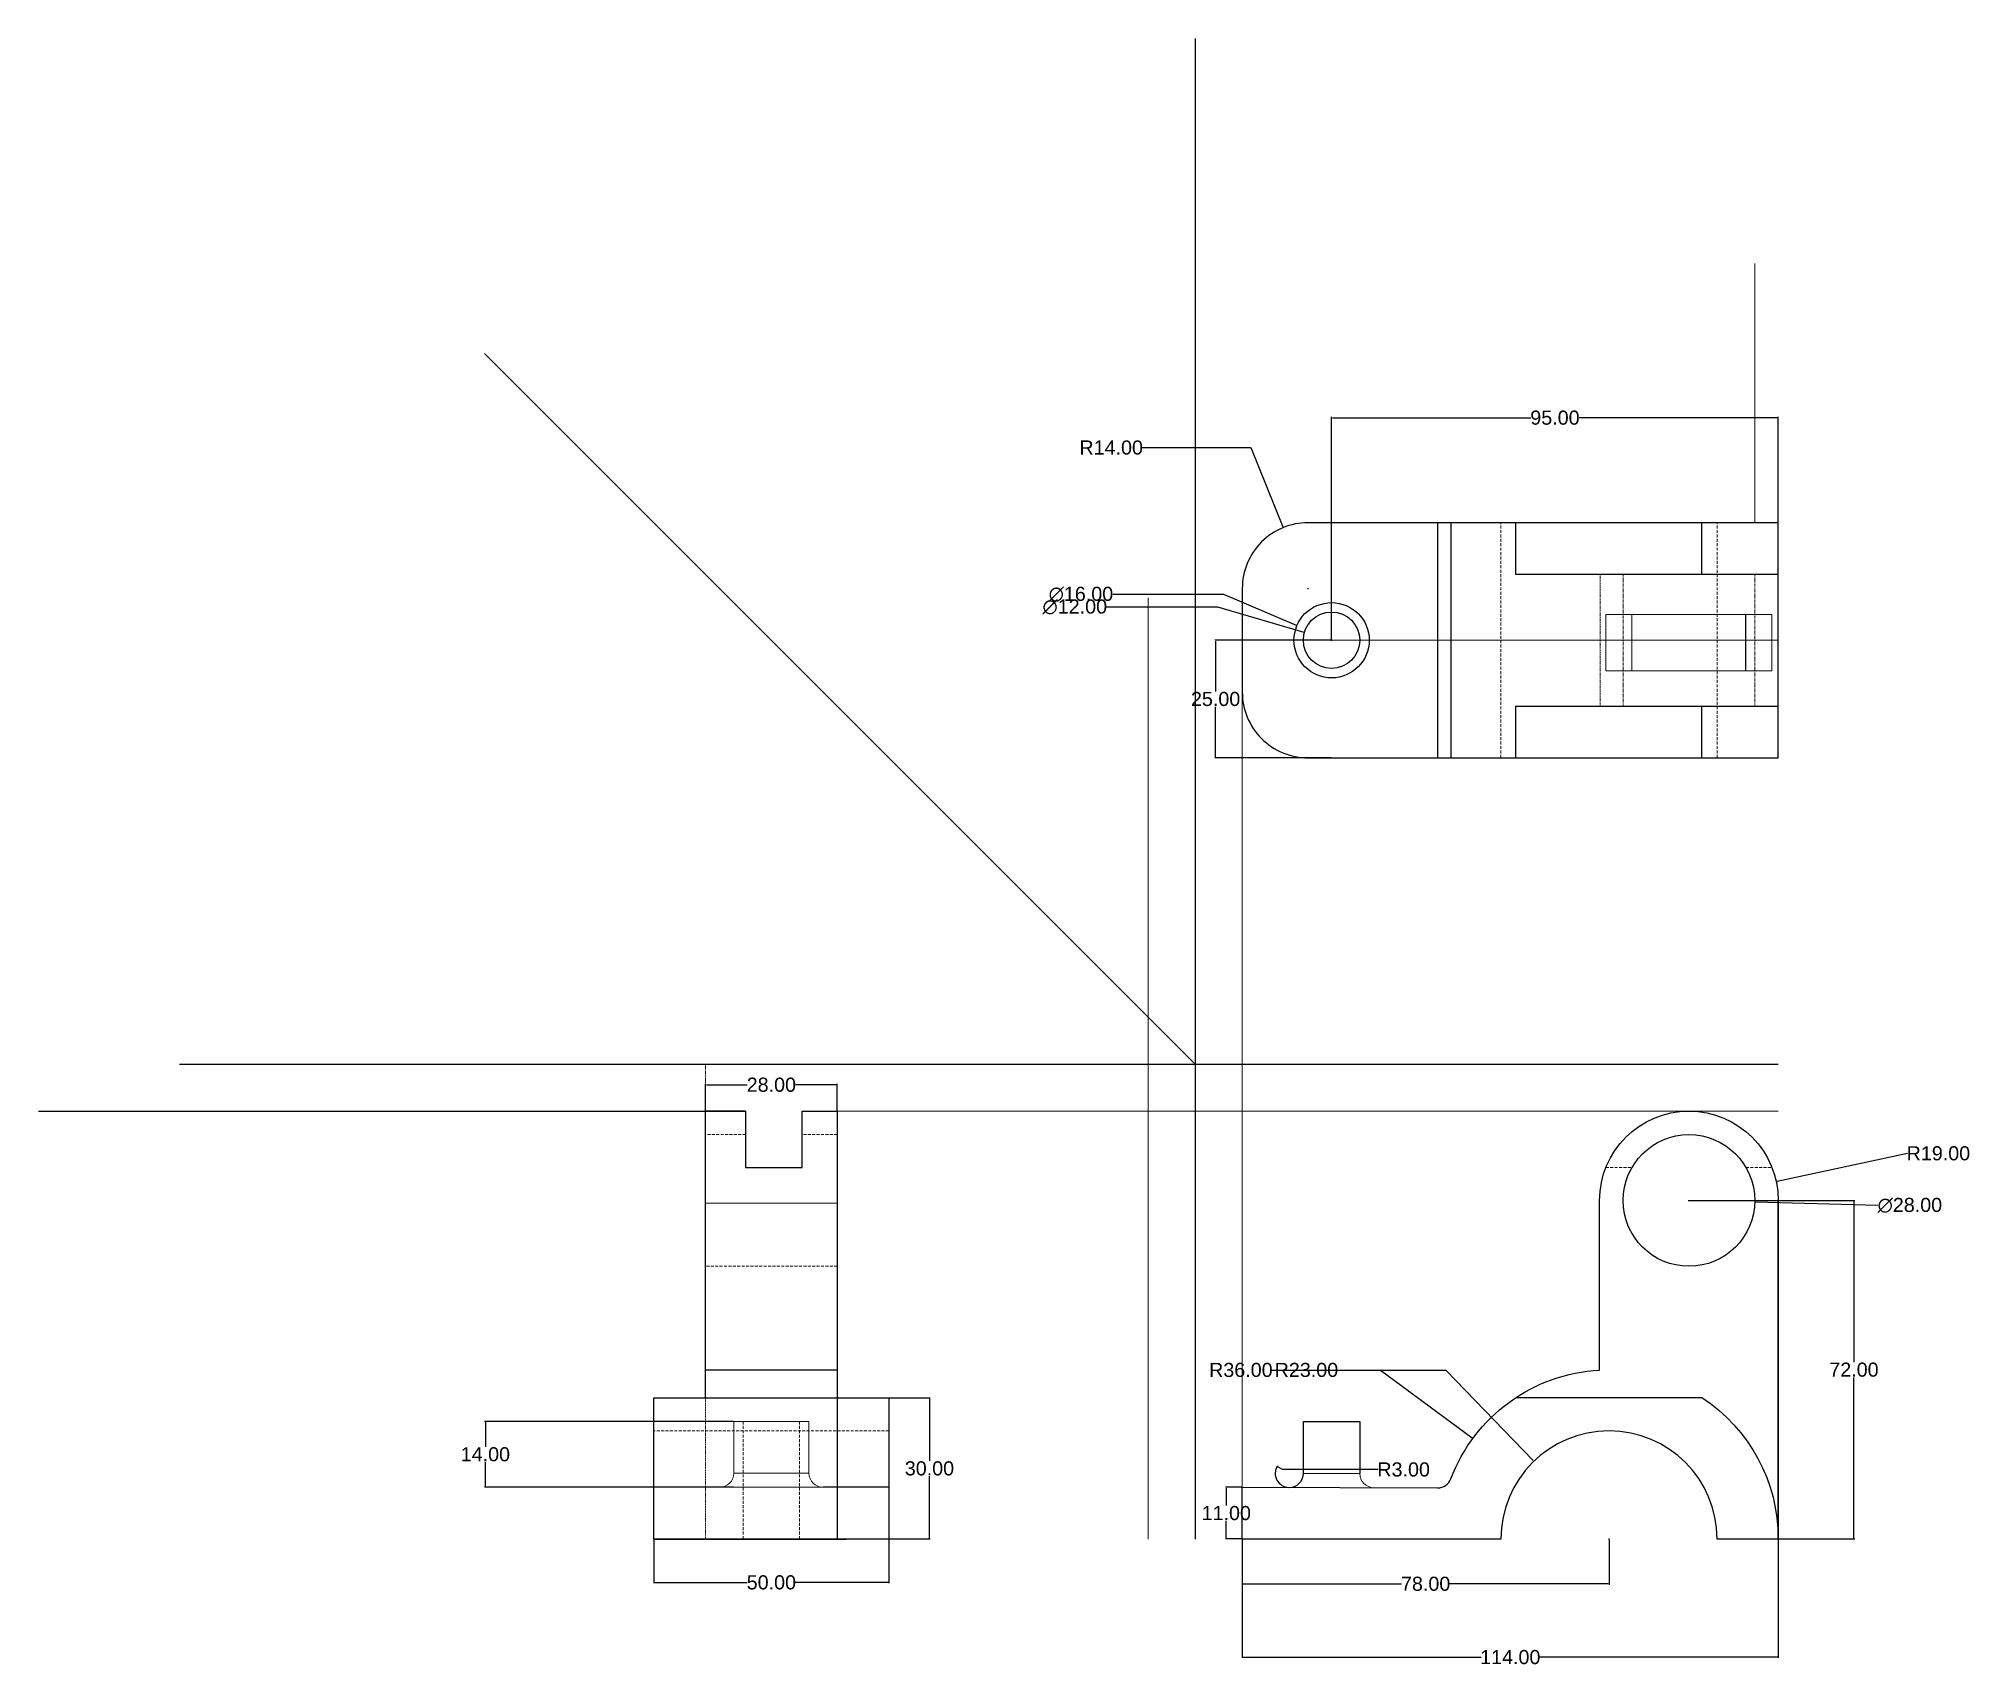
# Model space of a CAD drawing. Header units: millimetres. Extents: x -6852 to 59965, y -10230 to 31776.
# Drawn here: x 8736.9 to 9147.5, y 1007.6 to 1353.8 of the extents above; entities that cross this region are included whole.
import ezdxf

# ---------------------------------------------------------------- set-up
doc = ezdxf.new("R2010")
doc.units = ezdxf.units.MM
doc.header["$MEASUREMENT"] = 0
doc.linetypes.add('CENTER', pattern=[2, 1.25, -0.25, 0.25, -0.25])
doc.linetypes.add('HIDDEN', pattern=[0.375, 0.25, -0.125])
for name, color, linetype, lineweight in [('Center Line', 132, 'CENTER', 18), ('Dimension Line', 53, 'Continuous', 15), ('Hidden Lines', 10, 'HIDDEN', 13), ('Object line', 7, 'Continuous', 25)]:
    doc.layers.add(name, color=color, linetype=linetype, lineweight=lineweight)
doc.layers.add('Projection Line', color=7, linetype='Continuous', lineweight=9, transparency=0.75)
doc.styles.get("Standard").update_dxf_attribs({"font": 'arial.ttf'})
doc.dimstyles.get("Standard").update_dxf_attribs({"dimtxt": 3, "dimasz": 0.18, "dimexe": 0.18, "dimexo": 0.0625, "dimgap": 0.09, "dimtad": 0, "dimtih": 1, "dimtoh": 1, "dimzin": 0, "dimdsep": 46, "dimtxsty": 'Standard', "dimcen": 0.09, "dimadec": 0, "dimazin": 0, "dimtfac": 1, "dimtofl": 0, "dimtmove": 0, "dimatfit": 3, "dimfxl": 1, "dimtolj": 1, "dimtzin": 0, "dimarcsym": 0})

msp = doc.modelspace()

# ---------------------------------------------------------------- blocks, each defined once
blk = doc.blocks.new('*D38')
at = {"layer": 'Defpoints', "color": 0, "transparency": 16777216}
for p in [(9000.26, 1050.15), (9002.89, 1048.7)]:
    blk.add_point(p, dxfattribs=at)
at = {"layer": 'Dimension Line', "color": 0, "lineweight": -2, "transparency": 16777216}
for p, q in [((9001.42, 1049.51), (9000.42, 1050.07)), ((9021.8, 1049.51), (9001.42, 1049.51))]:
    blk.add_line(p, q, dxfattribs=at)
blk.add_arc((9002.89, 1048.7), 3, 147.709, 268.6294, dxfattribs=at)
at = {"layer": 'Dimension Line', "color": 0, "transparency": 16777216}
blk.add_solid([(9000.43, 1050.09), (9000.4, 1050.04), (9000.26, 1050.15)], dxfattribs=at)
at = {"layer": 'Dimension Line', "color": 0, "transparency": 16777216, "insert": (9027.21, 1049.51), "char_height": 3, "attachment_point": 5}
blk.add_mtext('\\A1;R3.00', dxfattribs=at)
blk = doc.blocks.new('*D52')
at = {"layer": 'Defpoints', "color": 0, "transparency": 16777216}
for p in [(9054.92, 1051.29), (9070.89, 1034.74)]:
    blk.add_point(p, dxfattribs=at)
at = {"layer": 'Object line', "color": 0, "lineweight": -2, "transparency": 16777216}
for p, q in [((9013.11, 1070.68), (9036.21, 1070.68)), ((9036.21, 1070.68), (9054.79, 1051.42)), ((9070.89, 1034.65), (9070.89, 1034.83)), ((9070.8, 1034.74), (9070.98, 1034.74))]:
    blk.add_line(p, q, dxfattribs=at)
at = {"layer": 'Object line', "color": 0, "transparency": 16777216}
blk.add_solid([(9054.82, 1051.44), (9054.77, 1051.4), (9054.92, 1051.29)], dxfattribs=at)
at = {"layer": 'Object line', "color": 0, "transparency": 16777216, "insert": (9006.53, 1070.68), "char_height": 3, "attachment_point": 5}
blk.add_mtext('\\A1;R23.00', dxfattribs=at)
blk = doc.blocks.new('*D53')
at = {"layer": 'Defpoints', "color": 0, "transparency": 16777216}
for p in [(9041.94, 1056.14), (9070.89, 1034.74)]:
    blk.add_point(p, dxfattribs=at)
at = {"layer": 'Object line', "color": 0, "lineweight": -2, "transparency": 16777216}
for p, q in [((8999.18, 1070.68), (9022.27, 1070.68)), ((9022.27, 1070.68), (9041.8, 1056.24)), ((9070.89, 1034.65), (9070.89, 1034.83)), ((9070.8, 1034.74), (9070.98, 1034.74))]:
    blk.add_line(p, q, dxfattribs=at)
at = {"layer": 'Object line', "color": 0, "transparency": 16777216}
blk.add_solid([(9041.81, 1056.27), (9041.78, 1056.22), (9041.94, 1056.14)], dxfattribs=at)
at = {"layer": 'Object line', "color": 0, "transparency": 16777216, "insert": (8992.59, 1070.68), "char_height": 3, "attachment_point": 5}
blk.add_mtext('\\A1;R36.00', dxfattribs=at)
blk = doc.blocks.new('*D54')
at = {"layer": 'Defpoints', "color": 0, "transparency": 16777216}
for p in [(8992.89, 1034.74), (9070.89, 1034.65), (9070.89, 1025.2)]:
    blk.add_point(p, dxfattribs=at)
at = {"layer": 'Dimension Line', "color": 0, "lineweight": -2, "transparency": 16777216}
for p, q in [((8992.89, 1034.67), (8992.89, 1025.02)), ((9070.89, 1034.58), (9070.89, 1025.02)), ((8993.07, 1025.2), (9026.75, 1025.2)), ((9070.71, 1025.2), (9037.02, 1025.2))]:
    blk.add_line(p, q, dxfattribs=at)
at = {"layer": 'Dimension Line', "color": 0, "transparency": 16777216}
for points in [[(8993.07, 1025.23), (8993.07, 1025.17), (8992.89, 1025.2)], [(9070.71, 1025.23), (9070.71, 1025.17), (9070.89, 1025.2)]]:
    blk.add_solid(points, dxfattribs=at)
at = {"layer": 'Dimension Line', "color": 0, "transparency": 16777216, "insert": (9031.89, 1025.2), "char_height": 3, "attachment_point": 5}
blk.add_mtext('\\A1;78.00', dxfattribs=at)
blk = doc.blocks.new('*D55')
at = {"layer": 'Defpoints', "color": 0, "transparency": 16777216}
for p in [(8992.89, 1034.74), (9106.89, 1034.74), (9106.89, 1009.61)]:
    blk.add_point(p, dxfattribs=at)
at = {"layer": 'Dimension Line', "color": 0, "lineweight": -2, "transparency": 16777216}
for p, q in [((8992.89, 1034.67), (8992.89, 1009.43)), ((9106.89, 1034.67), (9106.89, 1009.43)), ((8993.07, 1009.61), (9043.72, 1009.61)), ((9106.71, 1009.61), (9056.06, 1009.61))]:
    blk.add_line(p, q, dxfattribs=at)
at = {"layer": 'Dimension Line', "color": 0, "transparency": 16777216}
for points in [[(8993.07, 1009.64), (8993.07, 1009.58), (8992.89, 1009.61)], [(9106.71, 1009.64), (9106.71, 1009.58), (9106.89, 1009.61)]]:
    blk.add_solid(points, dxfattribs=at)
at = {"layer": 'Dimension Line', "color": 0, "transparency": 16777216, "insert": (9049.89, 1009.61), "char_height": 3, "attachment_point": 5}
blk.add_mtext('\\A1;114.00', dxfattribs=at)
blk = doc.blocks.new('*D56')
at = {"layer": 'Defpoints', "color": 0, "transparency": 16777216}
for p in [(8917.74, 1064.74), (8917.74, 1034.74), (8926.36, 1034.74)]:
    blk.add_point(p, dxfattribs=at)
at = {"layer": 'Dimension Line', "color": 0, "lineweight": -2, "transparency": 16777216}
for p, q in [((8917.8, 1064.74), (8926.54, 1064.74)), ((8926.36, 1064.56), (8926.36, 1051.36)), ((8926.36, 1034.92), (8926.36, 1048.11)), ((8917.8, 1034.74), (8926.54, 1034.74))]:
    blk.add_line(p, q, dxfattribs=at)
at = {"layer": 'Dimension Line', "color": 0, "transparency": 16777216}
for points in [[(8926.33, 1064.56), (8926.39, 1064.56), (8926.36, 1064.74)], [(8926.33, 1034.92), (8926.39, 1034.92), (8926.36, 1034.74)]]:
    blk.add_solid(points, dxfattribs=at)
at = {"layer": 'Dimension Line', "color": 0, "transparency": 16777216, "insert": (8926.36, 1049.74), "char_height": 3, "attachment_point": 5}
blk.add_mtext('\\A1;30.00', dxfattribs=at)
blk = doc.blocks.new('*D57')
at = {"layer": 'Defpoints', "color": 0, "transparency": 16777216}
for p in [(8867.74, 1034.74), (8917.74, 1034.74), (8917.74, 1025.5)]:
    blk.add_point(p, dxfattribs=at)
at = {"layer": 'Object line', "color": 0, "lineweight": -2, "transparency": 16777216}
for p, q in [((8867.74, 1034.67), (8867.74, 1025.32)), ((8917.74, 1034.67), (8917.74, 1025.32)), ((8867.92, 1025.5), (8887.59, 1025.5)), ((8917.56, 1025.5), (8897.89, 1025.5))]:
    blk.add_line(p, q, dxfattribs=at)
at = {"layer": 'Object line', "color": 0, "transparency": 16777216}
for points in [[(8867.92, 1025.53), (8867.92, 1025.47), (8867.74, 1025.5)], [(8917.56, 1025.53), (8917.56, 1025.47), (8917.74, 1025.5)]]:
    blk.add_solid(points, dxfattribs=at)
at = {"layer": 'Object line', "color": 0, "transparency": 16777216, "insert": (8892.74, 1025.5), "char_height": 3, "attachment_point": 5}
blk.add_mtext('\\A1;50.00', dxfattribs=at)
blk = doc.blocks.new('*D58')
at = {"layer": 'Defpoints', "color": 0, "transparency": 16777216}
for p in [(9011.89, 1225.88), (8987.22, 1200.88), (9011.89, 1200.88)]:
    blk.add_point(p, dxfattribs=at)
at = {"layer": 'Dimension Line', "color": 0, "lineweight": -2, "transparency": 16777216}
for p, q in [((9011.83, 1225.88), (8987.04, 1225.88)), ((8987.22, 1225.7), (8987.22, 1215.01)), ((8987.22, 1201.06), (8987.22, 1211.76)), ((9011.83, 1200.88), (8987.04, 1200.88))]:
    blk.add_line(p, q, dxfattribs=at)
at = {"layer": 'Dimension Line', "color": 0, "transparency": 16777216}
for points in [[(8987.19, 1225.7), (8987.25, 1225.7), (8987.22, 1225.88)], [(8987.19, 1201.06), (8987.25, 1201.06), (8987.22, 1200.88)]]:
    blk.add_solid(points, dxfattribs=at)
at = {"layer": 'Dimension Line', "color": 0, "transparency": 16777216, "insert": (8987.22, 1213.38), "char_height": 3, "attachment_point": 5}
blk.add_mtext('\\A1;25.00', dxfattribs=at)
blk = doc.blocks.new('*D59')
at = {"layer": 'Defpoints', "color": 0, "transparency": 16777216}
for p in [(9006.13, 1227.56), (9017.65, 1224.2)]:
    blk.add_point(p, dxfattribs=at)
at = {"layer": 'Dimension Line', "color": 0, "lineweight": -2, "transparency": 16777216}
for p, q in [((8964.05, 1232.96), (8987.61, 1232.96)), ((8987.61, 1232.96), (9005.96, 1227.61)), ((9011.8, 1225.88), (9011.98, 1225.88)), ((9011.89, 1225.79), (9011.89, 1225.97))]:
    blk.add_line(p, q, dxfattribs=at)
at = {"layer": 'Dimension Line', "color": 0, "transparency": 16777216}
blk.add_solid([(9005.96, 1227.64), (9005.95, 1227.58), (9006.13, 1227.56)], dxfattribs=at)
at = {"layer": 'Dimension Line', "color": 0, "transparency": 16777216, "insert": (8957.27, 1232.96), "char_height": 3, "attachment_point": 5}
blk.add_mtext('\\A1;∅12.00', dxfattribs=at)
blk = doc.blocks.new('*D60')
at = {"layer": 'Defpoints', "color": 0, "transparency": 16777216}
for p in [(9004.53, 1229.02), (9019.25, 1222.75)]:
    blk.add_point(p, dxfattribs=at)
at = {"layer": 'Dimension Line', "color": 0, "lineweight": -2, "transparency": 16777216}
for p, q in [((8965.35, 1235.66), (8988.91, 1235.66)), ((8988.91, 1235.66), (9004.36, 1229.09)), ((9011.8, 1225.88), (9011.98, 1225.88)), ((9011.89, 1225.79), (9011.89, 1225.97))]:
    blk.add_line(p, q, dxfattribs=at)
at = {"layer": 'Dimension Line', "color": 0, "transparency": 16777216}
blk.add_solid([(9004.37, 1229.11), (9004.35, 1229.06), (9004.53, 1229.02)], dxfattribs=at)
at = {"layer": 'Dimension Line', "color": 0, "transparency": 16777216, "insert": (8958.57, 1235.66), "char_height": 3, "attachment_point": 5}
blk.add_mtext('\\A1;∅16.00', dxfattribs=at)
blk = doc.blocks.new('*D61')
at = {"layer": 'Defpoints', "color": 0, "transparency": 16777216}
for p in [(9106.89, 1273.21), (9011.89, 1225.88), (9106.89, 1225.88)]:
    blk.add_point(p, dxfattribs=at)
at = {"layer": 'Dimension Line', "color": 0, "lineweight": -2, "transparency": 16777216}
for p, q in [((9011.89, 1225.95), (9011.89, 1273.39)), ((9012.07, 1273.21), (9054.24, 1273.21)), ((9106.71, 1273.21), (9064.54, 1273.21)), ((9106.89, 1225.95), (9106.89, 1273.39))]:
    blk.add_line(p, q, dxfattribs=at)
at = {"layer": 'Dimension Line', "color": 0, "transparency": 16777216}
for points in [[(9012.07, 1273.24), (9012.07, 1273.18), (9011.89, 1273.21)], [(9106.71, 1273.24), (9106.71, 1273.18), (9106.89, 1273.21)]]:
    blk.add_solid(points, dxfattribs=at)
at = {"layer": 'Dimension Line', "color": 0, "transparency": 16777216, "insert": (9059.39, 1273.21), "char_height": 3, "attachment_point": 5}
blk.add_mtext('\\A1;95.00', dxfattribs=at)
blk = doc.blocks.new('*D62')
at = {"layer": 'Defpoints', "color": 0, "transparency": 16777216}
for p in [(9001.61, 1249.85), (9006.89, 1236.88)]:
    blk.add_point(p, dxfattribs=at)
at = {"layer": 'Dimension Line', "color": 0, "lineweight": -2, "transparency": 16777216}
for p, q in [((8971.59, 1266.86), (8994.69, 1266.86)), ((8994.69, 1266.86), (9001.54, 1250.02)), ((9006.8, 1236.88), (9006.98, 1236.88)), ((9006.89, 1236.79), (9006.89, 1236.97))]:
    blk.add_line(p, q, dxfattribs=at)
at = {"layer": 'Dimension Line', "color": 0, "transparency": 16777216}
blk.add_solid([(9001.57, 1250.03), (9001.52, 1250.01), (9001.61, 1249.85)], dxfattribs=at)
at = {"layer": 'Dimension Line', "color": 0, "transparency": 16777216, "insert": (8965.01, 1266.86), "char_height": 3, "attachment_point": 5}
blk.add_mtext('\\A1;R14.00', dxfattribs=at)
blk = doc.blocks.new('*D63')
at = {"layer": 'Defpoints', "color": 0, "transparency": 16777216}
for p in [(8992.89, 1045.74), (8989.49, 1034.74), (8992.89, 1034.74)]:
    blk.add_point(p, dxfattribs=at)
at = {"layer": 'Dimension Line', "color": 0, "lineweight": -2, "transparency": 16777216}
for p, q in [((8992.83, 1045.74), (8989.31, 1045.74)), ((8989.49, 1045.56), (8989.49, 1041.86)), ((8989.49, 1034.92), (8989.49, 1038.61)), ((8992.83, 1034.74), (8989.31, 1034.74))]:
    blk.add_line(p, q, dxfattribs=at)
at = {"layer": 'Dimension Line', "color": 0, "transparency": 16777216}
for points in [[(8989.46, 1045.56), (8989.52, 1045.56), (8989.49, 1045.74)], [(8989.46, 1034.92), (8989.52, 1034.92), (8989.49, 1034.74)]]:
    blk.add_solid(points, dxfattribs=at)
at = {"layer": 'Dimension Line', "color": 0, "transparency": 16777216, "insert": (8989.49, 1040.24), "char_height": 3, "attachment_point": 5}
blk.add_mtext('\\A1;11.00', dxfattribs=at)
blk = doc.blocks.new('*D64')
at = {"layer": 'Defpoints', "color": 0, "transparency": 16777216}
for p in [(8906.74, 1131.34), (8878.74, 1125.74), (8906.74, 1125.74)]:
    blk.add_point(p, dxfattribs=at)
at = {"layer": 'Dimension Line', "color": 0, "lineweight": -2, "transparency": 16777216}
for p, q in [((8878.74, 1125.8), (8878.74, 1131.52)), ((8878.92, 1131.34), (8887.57, 1131.34)), ((8906.56, 1131.34), (8897.91, 1131.34)), ((8906.74, 1125.8), (8906.74, 1131.52))]:
    blk.add_line(p, q, dxfattribs=at)
at = {"layer": 'Dimension Line', "color": 0, "transparency": 16777216}
for points in [[(8878.92, 1131.37), (8878.92, 1131.31), (8878.74, 1131.34)], [(8906.56, 1131.37), (8906.56, 1131.31), (8906.74, 1131.34)]]:
    blk.add_solid(points, dxfattribs=at)
at = {"layer": 'Dimension Line', "color": 0, "transparency": 16777216, "insert": (8892.74, 1131.34), "char_height": 3, "attachment_point": 5}
blk.add_mtext('\\A1;28.00', dxfattribs=at)
blk = doc.blocks.new('*D65')
at = {"layer": 'Defpoints', "color": 0, "transparency": 16777216}
for p in [(8884.74, 1059.74), (8831.92, 1045.74), (8884.74, 1045.74)]:
    blk.add_point(p, dxfattribs=at)
at = {"layer": 'Dimension Line', "color": 0, "lineweight": -2, "transparency": 16777216}
for p, q in [((8884.68, 1059.74), (8831.74, 1059.74)), ((8831.92, 1059.56), (8831.92, 1054.36)), ((8831.92, 1045.92), (8831.92, 1051.11)), ((8884.68, 1045.74), (8831.74, 1045.74))]:
    blk.add_line(p, q, dxfattribs=at)
at = {"layer": 'Dimension Line', "color": 0, "transparency": 16777216}
for points in [[(8831.89, 1059.56), (8831.95, 1059.56), (8831.92, 1059.74)], [(8831.89, 1045.92), (8831.95, 1045.92), (8831.92, 1045.74)]]:
    blk.add_solid(points, dxfattribs=at)
at = {"layer": 'Dimension Line', "color": 0, "transparency": 16777216, "insert": (8831.92, 1052.74), "char_height": 3, "attachment_point": 5}
blk.add_mtext('\\A1;14.00', dxfattribs=at)
blk = doc.blocks.new('*D66')
at = {"layer": 'Defpoints', "color": 0, "transparency": 16777216}
for p in [(9087.89, 1106.74), (9100.39, 1034.74), (9122.98, 1034.74)]:
    blk.add_point(p, dxfattribs=at)
at = {"layer": 'Dimension Line', "color": 0, "lineweight": -2, "transparency": 16777216}
for p, q in [((9087.95, 1106.74), (9123.16, 1106.74)), ((9122.98, 1106.56), (9122.98, 1072.36)), ((9122.98, 1034.92), (9122.98, 1069.11)), ((9100.45, 1034.74), (9123.16, 1034.74))]:
    blk.add_line(p, q, dxfattribs=at)
at = {"layer": 'Dimension Line', "color": 0, "transparency": 16777216}
for points in [[(9122.95, 1106.56), (9123.01, 1106.56), (9122.98, 1106.74)], [(9122.95, 1034.92), (9123.01, 1034.92), (9122.98, 1034.74)]]:
    blk.add_solid(points, dxfattribs=at)
at = {"layer": 'Dimension Line', "color": 0, "transparency": 16777216, "insert": (9122.98, 1070.74), "char_height": 3, "attachment_point": 5}
blk.add_mtext('\\A1;72.00', dxfattribs=at)
blk = doc.blocks.new('*D97')
at = {"layer": 'Defpoints', "color": 0, "transparency": 16777216}
for p in [(9106.46, 1110.74), (9087.89, 1106.74)]:
    blk.add_point(p, dxfattribs=at)
at = {"layer": 'Object line', "color": 0, "lineweight": -2, "transparency": 16777216}
for p, q in [((9134.36, 1116.75), (9106.64, 1110.78)), ((9087.8, 1106.74), (9087.98, 1106.74)), ((9087.89, 1106.65), (9087.89, 1106.83))]:
    blk.add_line(p, q, dxfattribs=at)
at = {"layer": 'Object line', "color": 0, "transparency": 16777216}
blk.add_solid([(9106.63, 1110.8), (9106.64, 1110.75), (9106.46, 1110.74)], dxfattribs=at)
at = {"layer": 'Object line', "color": 0, "transparency": 16777216, "insert": (9140.94, 1116.75), "char_height": 3, "attachment_point": 5}
blk.add_mtext('\\A1;R19.00', dxfattribs=at)
blk = doc.blocks.new('*D98')
at = {"layer": 'Defpoints', "color": 0, "transparency": 16777216}
for p in [(9073.89, 1107.1), (9101.88, 1106.37)]:
    blk.add_point(p, dxfattribs=at)
at = {"layer": 'Object line', "color": 0, "lineweight": -2, "transparency": 16777216}
for p, q in [((9087.8, 1106.74), (9087.98, 1106.74)), ((9087.89, 1106.65), (9087.89, 1106.83)), ((9128.09, 1105.69), (9102.06, 1106.37))]:
    blk.add_line(p, q, dxfattribs=at)
at = {"layer": 'Object line', "color": 0, "transparency": 16777216}
blk.add_solid([(9102.06, 1106.4), (9102.06, 1106.34), (9101.88, 1106.37)], dxfattribs=at)
at = {"layer": 'Object line', "color": 0, "transparency": 16777216, "insert": (9134.87, 1105.69), "char_height": 3, "attachment_point": 5}
blk.add_mtext('\\A1;∅28.00', dxfattribs=at)

# ---------------------------------------------------------------- dimensions: what is measured, and where the dimension line sits
at = {"layer": 'Dimension Line'}
for base, p1, p2, picture, middle in [((9106.888, 1273.214), (9011.888, 1225.884), (9106.888, 1225.884), '*D61', (9059.388, 1273.214)), ((8906.74, 1131.339), (8878.74, 1125.735), (8906.74, 1125.735), '*D64', (8892.74, 1131.339)), ((9070.888, 1025.202), (8992.888, 1034.735), (9070.888, 1034.645), '*D54', (9031.888, 1025.202)), ((9106.888, 1009.613), (8992.888, 1034.735), (9106.888, 1034.735), '*D55', (9049.888, 1009.613))]:
    dim = msp.add_linear_dim(base=base, p1=p1, p2=p2, dimstyle='Standard', dxfattribs=at)
    dim.commit()
    dim.dimension.update_dxf_attribs({"geometry": picture, "text_midpoint": middle})
for center, mpoint, picture, middle in [((9006.888, 1236.884), (9001.612, 1249.851), '*D62', (8965.012, 1266.856)), ((9002.888, 1048.704), (9000.261, 1050.152), '*D38', (9027.213, 1049.515))]:
    dim = msp.add_radius_dim(center=center, mpoint=mpoint, dimstyle='Standard', dxfattribs=at)
    dim.commit()
    dim.dimension.update_dxf_attribs({"geometry": picture, "text_midpoint": middle, "dimtype": 164})
for p1, p2, picture, middle in [((9019.25, 1222.752), (9004.527, 1229.015), '*D60', (8958.571, 1235.661)), ((9017.649, 1224.204), (9006.128, 1227.563), '*D59', (8957.274, 1232.961))]:
    dim = msp.add_diameter_dim_2p(p1=p1, p2=p2, dimstyle='Standard', dxfattribs=at)
    dim.commit()
    dim.dimension.update_dxf_attribs({"geometry": picture, "text_midpoint": middle, "dimtype": 163})
for base, p1, p2, picture, middle in [((8987.217, 1200.884), (9011.888, 1225.884), (9011.888, 1200.884), '*D58', (8987.217, 1213.384)), ((9122.983, 1034.735), (9087.888, 1106.735), (9100.388, 1034.735), '*D66', (9122.983, 1070.735)), ((8926.36, 1034.735), (8917.74, 1064.735), (8917.74, 1034.735), '*D56', (8926.36, 1049.735)), ((8831.917, 1045.735), (8884.74, 1059.735), (8884.74, 1045.735), '*D65', (8831.917, 1052.735)), ((8989.487, 1034.735), (8992.888, 1045.735), (8992.888, 1034.735), '*D63', (8989.487, 1040.235))]:
    dim = msp.add_linear_dim(base=base, p1=p1, p2=p2, angle=90, dimstyle='Standard', dxfattribs=at)
    dim.commit()
    dim.dimension.update_dxf_attribs({"geometry": picture, "text_midpoint": middle})
at = {"layer": 'Object line'}
for center, mpoint, picture, middle in [((9087.888, 1106.735), (9106.462, 1110.738), '*D97', (9134.357, 1116.748)), ((9070.888, 1034.735), (9041.941, 1056.138), '*D53', (8992.593, 1070.68)), ((9070.888, 1034.735), (9054.919, 1051.287), '*D52', (9006.53, 1070.68))]:
    dim = msp.add_radius_dim(center=center, mpoint=mpoint, dimstyle='Standard', dxfattribs=at)
    dim.commit()
    dim.dimension.update_dxf_attribs({"geometry": picture, "text_midpoint": middle, "dimtype": 164})
dim = msp.add_diameter_dim_2p(p1=(9073.893, 1107.098), p2=(9101.884, 1106.372), dimstyle='Standard', dxfattribs=at)
dim.commit()
dim.dimension.update_dxf_attribs({"geometry": '*D98', "text_midpoint": (9128.088, 1105.692), "dimtype": 163})
dim = msp.add_linear_dim(base=(8917.74, 1025.5), p1=(8867.74, 1034.735), p2=(8917.74, 1034.735), dimstyle='Standard', dxfattribs=at)
dim.commit()
dim.dimension.update_dxf_attribs({"geometry": '*D57', "text_midpoint": (8892.74, 1025.5)})

# ---------------------------------------------------------------- linework, layer by layer
at = {"layer": 'Center Line'}
msp.add_line((9102.062, 1225.884), (9075.764, 1225.884), dxfattribs=at)
at = {"layer": 'Dimension Line'}
for p, q in [((9101.888, 1250.884), (9101.888, 1306.029)), ((9011.888, 1225.884), (9106.888, 1225.884)), ((8906.74, 1106.198), (8878.74, 1106.198)), ((8893.273, 1034.735), (8887.273, 1034.735))]:
    msp.add_line(p, q, dxfattribs=at)
for points in [[(9070.225, 1231.35), (9070.225, 1219.35), (9105.552, 1219.35), (9105.552, 1231.35)], [(9075.764, 1219.35), (9075.764, 1231.35)], [(8893.273, 1034.735), (8899.273, 1034.735)]]:
    msp.add_lwpolyline(points, close=True, dxfattribs=at)
for points in [[(8881.74, 1045.735, 0.4142136), (8884.74, 1048.735), (8900.74, 1048.735, 0.4142136), (8903.74, 1045.735), (8867.74, 1045.735), (8867.74, 1059.735)], [(9005.888, 1048.649), (9017.888, 1048.649, 0.4133094), (9020.879, 1045.649)]]:
    msp.add_lwpolyline(points, format="xyb", dxfattribs=at)
msp.add_lwpolyline([(8900.74, 1048.735), (8900.74, 1059.735), (8884.74, 1059.735), (8884.74, 1048.735)], dxfattribs=at)
at = {"layer": 'Hidden Lines', "ltscale": 2.5}
for p, q in [((9047.888, 1200.884), (9047.888, 1250.884)), ((9093.888, 1200.884), (9093.888, 1250.884)), ((8887.273, 1120.735), (8878.74, 1120.735)), ((9070.225, 1113.735), (9075.764, 1113.735)), ((9100.013, 1113.735), (9105.552, 1113.735)), ((8906.74, 1092.735), (8878.74, 1092.735)), ((8886.74, 1059.735), (8886.74, 1034.735)), ((8898.74, 1059.735), (8898.74, 1034.735)), ((8917.74, 1057.735), (8867.74, 1057.735))]:
    msp.add_line(p, q, dxfattribs=at)
at = {"layer": 'Hidden Lines'}
msp.add_line((9068.996, 1211.884), (9068.996, 1239.884), dxfattribs=at)
at = {"layer": 'Hidden Lines', "ltscale": 0.25}
for p, q in [((9073.888, 1211.884), (9073.888, 1239.884)), ((9101.888, 1211.884), (9101.888, 1239.884))]:
    msp.add_line(p, q, dxfattribs=at)
at = {"layer": 'Hidden Lines'}
msp.add_lwpolyline([(8878.74, 1135.735), (8878.74, 1064.735), (8878.74, 1034.735)], dxfattribs=at)
at = {"layer": 'Hidden Lines', "ltscale": 2.5}
msp.add_lwpolyline([(8906.74, 1125.735), (8906.74, 1120.735), (8899.273, 1120.735)], dxfattribs=at)
at = {"layer": 'Object line'}
for p, q in [((8982.888, 1353.843), (8982.888, 1034.735)), ((9034.439, 1250.884), (9034.439, 1200.884)), ((9037.243, 1250.884), (9037.243, 1200.884)), ((9090.655, 1239.884), (9090.655, 1250.884)), ((9100.013, 1219.35), (9100.013, 1231.35)), ((9090.655, 1200.884), (9090.655, 1211.884)), ((8766.83, 1135.735), (9106.888, 1135.735)), ((8878.74, 1064.735), (8878.74, 1125.735)), ((8906.74, 1070.68), (8878.74, 1070.68)), ((8917.74, 1045.735), (8903.74, 1045.735)), ((8883.74, 1034.735), (8908.74, 1034.735))]:
    msp.add_line(p, q, dxfattribs=at)
msp.add_lwpolyline([(9106.888, 1200.884), (9106.888, 1250.884), (9006.888, 1250.884, 0.4142136), (8992.888, 1236.884), (8992.888, 1214.884, 0.4142136), (9006.888, 1200.884)], format="xyb", close=True, dxfattribs=at)
for points in [[(9106.888, 1239.884), (9051.092, 1239.884), (9051.092, 1250.884)], [(9051.092, 1200.884), (9051.092, 1211.884), (9106.888, 1211.884)], [(8736.9, 1125.735), (8887.273, 1125.735), (8878.74, 1125.735), (8887.273, 1125.735), (8887.273, 1113.735), (8899.273, 1113.735), (8899.273, 1125.735), (8906.74, 1125.735), (8906.74, 1064.735), (8906.74, 1034.735)], [(8867.74, 1034.735), (8867.74, 1064.735), (8917.74, 1064.735), (8917.74, 1034.735), (8867.74, 1034.735), (8892.74, 1034.735)]]:
    msp.add_lwpolyline(points, dxfattribs=at)
for points in [[(9051.092, 1064.803), (9090.655, 1064.823, -0.2525631), (9106.888, 1034.735), (9093.888, 1034.735, 1), (9047.888, 1034.735), (8992.888, 1034.735), (8992.888, 1045.735), (9034.43, 1045.607, 0.3121427), (9037.243, 1047.54, -0.2961178), (9068.888, 1070.68), (9068.888, 1106.735, -1), (9106.888, 1106.735), (9106.888, 1034.735), (9106.888, 1053.735), (9106.888, 1106.735)], [(9002.879, 1045.704, 0.4151183), (9005.888, 1048.704), (9005.888, 1059.735), (9017.888, 1059.735), (9017.888, 1048.649)]]:
    msp.add_lwpolyline(points, format="xyb", dxfattribs=at)
for centre, radius in [((9011.888, 1225.884), 8), ((9011.888, 1225.884), 6), ((9011.888, 1200.884), 1.638384001075813e-12), ((9087.888, 1106.735), 14)]:
    msp.add_circle(centre, radius, dxfattribs=at)
at = {"layer": 'Projection Line'}
for p, q in [((8992.888, 1034.735), (8992.888, 1236.884)), ((8972.888, 1034.735), (8972.888, 1234.884)), ((8982.888, 1135.735), (8982.888, 1145.735)), ((8982.888, 1135.735), (8992.888, 1135.735))]:
    msp.add_line(p, q, dxfattribs=at)
for points in [[(8982.888, 1125.735), (8982.888, 1135.735), (8972.888, 1135.735), (8982.888, 1135.735), (8831.722, 1286.902)], [(9011.888, 1250.884), (9106.888, 1250.884), (9106.888, 1245.884)], [(9087.888, 1125.735), (8899.273, 1125.735), (9106.888, 1125.735)]]:
    msp.add_lwpolyline(points, dxfattribs=at)
msp.add_lwpolyline([(8982.888, 1135.735), (8992.888, 1135.735)], close=True, dxfattribs=at)

msp.set_redraw_order([(e.dxf.handle, doc.entitydb.next_handle()) for e in msp.query("TEXT MTEXT ATTDEF DIMENSION ARC_DIMENSION")])  # texts and dimensions are drawn at this point

doc.saveas('drawing.dxf')
